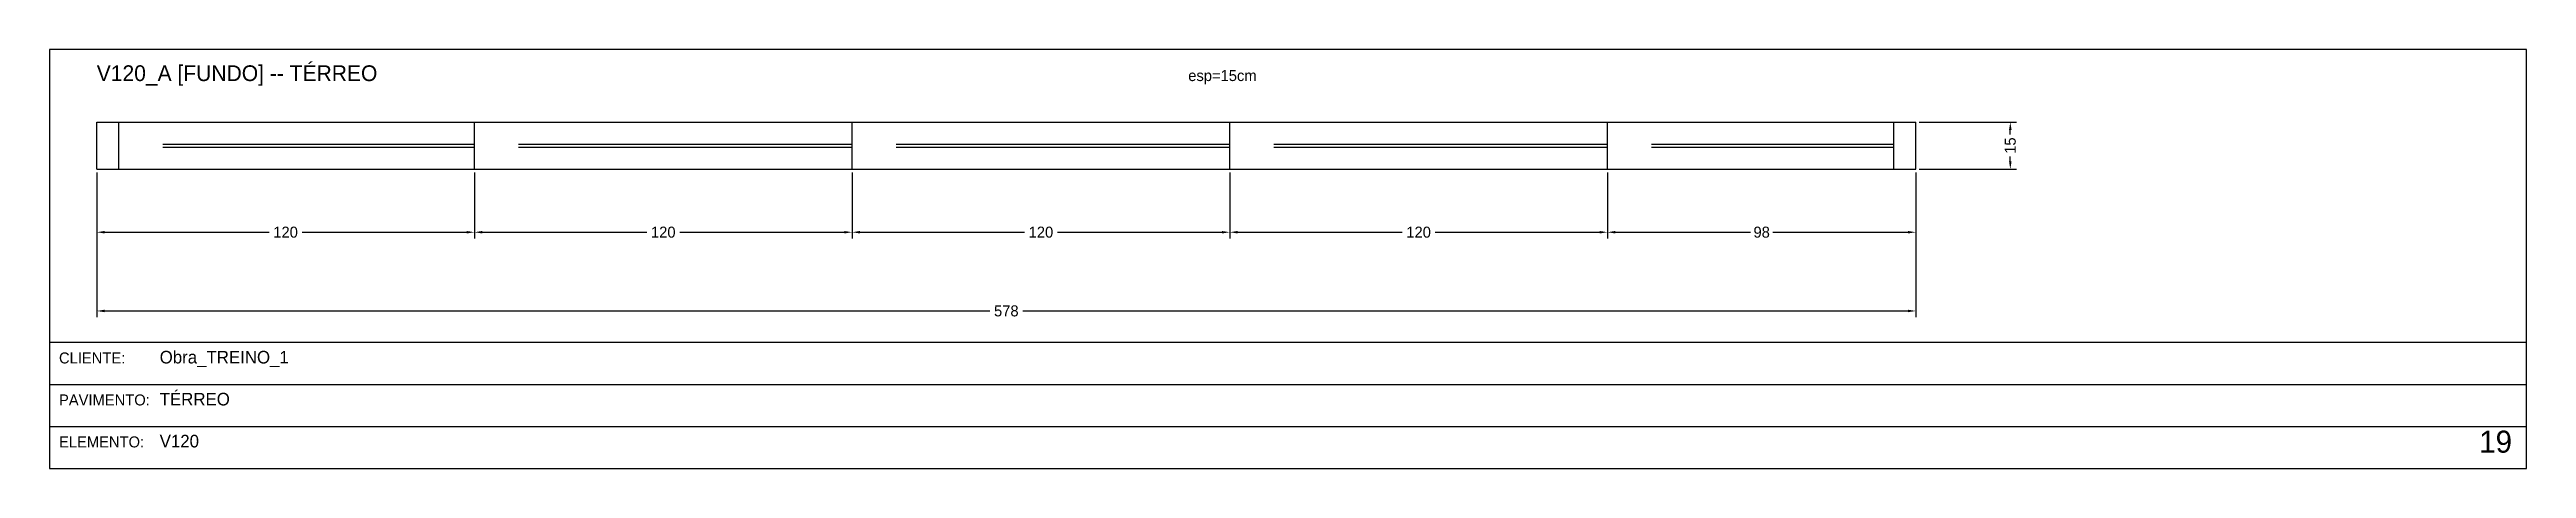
# Model space of a CAD drawing. Header units: metres. Extents: x 0 to 3208, y -1382 to -20.
# Drawn here: x 1614 to 2401, y -765 to -632 of the extents above; entities that cross this region are included whole.
import ezdxf

# ---------------------------------------------------------------- set-up
doc = ezdxf.new("R2010")
doc.units = ezdxf.units.M
for name, color, linetype in [('BORDA_CELULA', 9, 'Continuous'), ('CARIMBO', 9, 'Continuous'), ('COTA', 241, 'Continuous'), ('NOMENCLATURA', 7, 'Continuous'), ('Painéis', 200, 'Continuous'), ('SARR_2.2x7', 40, 'Continuous')]:
    doc.layers.add(name, color=color, linetype=linetype)
doc.dimstyles.new('COTA', dxfattribs={"dimtxt": 3.5, "dimasz": 2.5, "dimexe": 2, "dimexo": 1, "dimgap": 0.9, "dimtad": 1, "dimdec": 0, "dimrnd": 1, "dimcen": 2.5, "dimclrd": 4, "dimclre": 4, "dimclrt": 4, "dimazin": 3, "dimtfac": 1, "dimtmove": 0, "dimatfit": 3})

msp = doc.modelspace()

# ---------------------------------------------------------------- texts
at = {"layer": 'CARIMBO', "color": 9}
for s, p in [('CLIENTE:', (1617, -731.67)), ('PAVIMENTO:', (1617, -745)), ('ELEMENTO:', (1617, -758.33))]:
    msp.add_text(s, height=3.5, dxfattribs=at).set_placement(p)
at = {"layer": 'CARIMBO', "color": 2}
for s, p in [('Obra_TREINO_1', (1649, -731.67)), ('TÉRREO', (1649, -745)), ('V120', (1649, -758.33))]:
    msp.add_text(s, height=4, dxfattribs=at).set_placement(p)
at = {"layer": 'CARIMBO', "color": 3}
msp.add_text('19', height=7, dxfattribs=at).set_placement((2386, -760))
at = {"layer": 'COTA'}
msp.add_text('esp=15cm', height=3.5, dxfattribs=at).set_placement((1975.8, -642))
at = {"layer": 'NOMENCLATURA'}
msp.add_text('V120_A [FUNDO] -- TÉRREO', height=5, dxfattribs=at).set_placement((1629, -642))

# ---------------------------------------------------------------- blocks, each defined once
blk = doc.blocks.new('_CLOSEDFILLED')
at = {"color": 0, "linetype": 'BYBLOCK'}
blk.add_solid([(-1, 0.16), (0, 0), (-1, -0.16)], dxfattribs=at)
blk = doc.blocks.new('*D111')
at = {"color": 4}
for p, q in [((1629, -671), (1629, -692)), ((1749, -671), (1749, -692)), ((1631.5, -690), (1683.75, -690)), ((1694.25, -690), (1746.5, -690))]:
    blk.add_line(p, q, dxfattribs=at)
at = {"layer": 'Defpoints'}
for p in [(1629, -670), (1749, -670), (1629, -690)]:
    blk.add_point(p, dxfattribs=at)
at = {"layer": 'COTA', "color": 4, "xscale": 2.5, "yscale": 2.5, "rotation": 180}
blk.add_blockref('_CLOSEDFILLED', (1629, -690), dxfattribs=at)
at = {"layer": 'COTA', "color": 4, "xscale": 2.5, "yscale": 2.5}
blk.add_blockref('_CLOSEDFILLED', (1749, -690), dxfattribs=at)
at = {"layer": 'COTA', "color": 4, "insert": (1689, -690), "char_height": 3.5, "attachment_point": 5}
blk.add_mtext('120', dxfattribs=at)
blk = doc.blocks.new('*D112')
at = {"color": 4}
for p, q in [((1749, -671), (1749, -692)), ((1869, -671), (1869, -692)), ((1751.5, -690), (1803.75, -690)), ((1814.25, -690), (1866.5, -690))]:
    blk.add_line(p, q, dxfattribs=at)
at = {"layer": 'Defpoints'}
for p in [(1749, -670), (1869, -670), (1749, -690)]:
    blk.add_point(p, dxfattribs=at)
at = {"layer": 'COTA', "color": 4, "xscale": 2.5, "yscale": 2.5, "rotation": 180}
blk.add_blockref('_CLOSEDFILLED', (1749, -690), dxfattribs=at)
at = {"layer": 'COTA', "color": 4, "xscale": 2.5, "yscale": 2.5}
blk.add_blockref('_CLOSEDFILLED', (1869, -690), dxfattribs=at)
at = {"layer": 'COTA', "color": 4, "insert": (1809, -690), "char_height": 3.5, "attachment_point": 5}
blk.add_mtext('120', dxfattribs=at)
blk = doc.blocks.new('*D113')
at = {"color": 4}
for p, q in [((1869, -671), (1869, -692)), ((1989, -671), (1989, -692)), ((1871.5, -690), (1923.75, -690)), ((1934.25, -690), (1986.5, -690))]:
    blk.add_line(p, q, dxfattribs=at)
at = {"layer": 'Defpoints'}
for p in [(1869, -670), (1989, -670), (1869, -690)]:
    blk.add_point(p, dxfattribs=at)
at = {"layer": 'COTA', "color": 4, "xscale": 2.5, "yscale": 2.5, "rotation": 180}
blk.add_blockref('_CLOSEDFILLED', (1869, -690), dxfattribs=at)
at = {"layer": 'COTA', "color": 4, "xscale": 2.5, "yscale": 2.5}
blk.add_blockref('_CLOSEDFILLED', (1989, -690), dxfattribs=at)
at = {"layer": 'COTA', "color": 4, "insert": (1929, -690), "char_height": 3.5, "attachment_point": 5}
blk.add_mtext('120', dxfattribs=at)
blk = doc.blocks.new('*D114')
at = {"color": 4}
for p, q in [((1989, -671), (1989, -692)), ((2109, -671), (2109, -692)), ((1991.5, -690), (2043.75, -690)), ((2054.25, -690), (2106.5, -690))]:
    blk.add_line(p, q, dxfattribs=at)
at = {"layer": 'Defpoints'}
for p in [(1989, -670), (2109, -670), (1989, -690)]:
    blk.add_point(p, dxfattribs=at)
at = {"layer": 'COTA', "color": 4, "xscale": 2.5, "yscale": 2.5, "rotation": 180}
blk.add_blockref('_CLOSEDFILLED', (1989, -690), dxfattribs=at)
at = {"layer": 'COTA', "color": 4, "xscale": 2.5, "yscale": 2.5}
blk.add_blockref('_CLOSEDFILLED', (2109, -690), dxfattribs=at)
at = {"layer": 'COTA', "color": 4, "insert": (2049, -690), "char_height": 3.5, "attachment_point": 5}
blk.add_mtext('120', dxfattribs=at)
blk = doc.blocks.new('*D115')
at = {"color": 4}
for p, q in [((2109, -671), (2109, -692)), ((2207, -671), (2207, -692)), ((2111.5, -690), (2154.5, -690)), ((2161.5, -690), (2204.5, -690))]:
    blk.add_line(p, q, dxfattribs=at)
at = {"layer": 'Defpoints'}
for p in [(2109, -670), (2207, -670), (2109, -690)]:
    blk.add_point(p, dxfattribs=at)
at = {"layer": 'COTA', "color": 4, "xscale": 2.5, "yscale": 2.5, "rotation": 180}
blk.add_blockref('_CLOSEDFILLED', (2109, -690), dxfattribs=at)
at = {"layer": 'COTA', "color": 4, "xscale": 2.5, "yscale": 2.5}
blk.add_blockref('_CLOSEDFILLED', (2207, -690), dxfattribs=at)
at = {"layer": 'COTA', "color": 4, "insert": (2158, -690), "char_height": 3.5, "attachment_point": 5}
blk.add_mtext('98', dxfattribs=at)
blk = doc.blocks.new('*D116')
at = {"color": 4}
for p, q in [((1629, -671), (1629, -717)), ((2207, -671), (2207, -717)), ((1631.5, -715), (1912.75, -715)), ((1923.25, -715), (2204.5, -715))]:
    blk.add_line(p, q, dxfattribs=at)
at = {"layer": 'Defpoints'}
for p in [(1629, -670), (2207, -670), (1629, -715)]:
    blk.add_point(p, dxfattribs=at)
at = {"layer": 'COTA', "color": 4, "xscale": 2.5, "yscale": 2.5, "rotation": 180}
blk.add_blockref('_CLOSEDFILLED', (1629, -715), dxfattribs=at)
at = {"layer": 'COTA', "color": 4, "xscale": 2.5, "yscale": 2.5}
blk.add_blockref('_CLOSEDFILLED', (2207, -715), dxfattribs=at)
at = {"layer": 'COTA', "color": 4, "insert": (1918, -715), "char_height": 3.5, "attachment_point": 5}
blk.add_mtext('578', dxfattribs=at)
blk = doc.blocks.new('*D117')
at = {"color": 4}
for p, q in [((2208, -655), (2239, -655)), ((2237, -659), (2237, -657.5)), ((2237, -667.5), (2237, -666)), ((2208, -670), (2239, -670))]:
    blk.add_line(p, q, dxfattribs=at)
at = {"layer": 'Defpoints'}
for p in [(2207, -655), (2207, -670), (2237, -670)]:
    blk.add_point(p, dxfattribs=at)
at = {"layer": 'COTA', "color": 4, "xscale": 2.5, "yscale": 2.5}
for p, rotation in [((2237, -655), 90), ((2237, -670), 270)]:
    blk.add_blockref('_CLOSEDFILLED', p, dxfattribs=dict(at, rotation=rotation))
at = {"layer": 'COTA', "color": 4, "insert": (2237, -662.5), "char_height": 3.5, "attachment_point": 5, "rotation": 90}
blk.add_mtext('15', dxfattribs=at)

# ---------------------------------------------------------------- dimensions: what is measured, and where the dimension line sits
at = {"layer": 'COTA'}
dim = msp.add_linear_dim(base=(2237, -670), p1=(2207, -670), p2=(2207, -655), angle=90, dimstyle='COTA', dxfattribs=at)
dim.commit()
dim.dimension.update_dxf_attribs({"geometry": '*D117', "text_midpoint": (2237, -662.5)})
for base, p1, p2, picture, middle in [((1629, -690), (1629, -670), (1749, -670), '*D111', (1689, -690)), ((1629, -715), (1629, -670), (2207, -670), '*D116', (1918, -715)), ((1749, -690), (1749, -670), (1869, -670), '*D112', (1809, -690)), ((1869, -690), (1869, -670), (1989, -670), '*D113', (1929, -690)), ((1989, -690), (1989, -670), (2109, -670), '*D114', (2049, -690)), ((2109, -690), (2109, -670), (2207, -670), '*D115', (2158, -690))]:
    dim = msp.add_linear_dim(base=base, p1=p1, p2=p2, dimstyle='COTA', dxfattribs=at)
    dim.commit()
    dim.dimension.update_dxf_attribs({"geometry": picture, "text_midpoint": middle})

# ---------------------------------------------------------------- linework, layer by layer
at = {"layer": 'BORDA_CELULA'}
for points in [[(1614, -765), (2401, -765), (2401, -632), (1614, -632)], [(1614, -765), (2401, -765), (2401, -725), (1614, -725)]]:
    msp.add_lwpolyline(points, close=True, dxfattribs=at)
at = {"layer": 'CARIMBO'}
for p, q in [((1614, -738.33), (2401, -738.33)), ((1614, -751.67), (2401, -751.67)), ((1614, -765), (2401, -765))]:
    msp.add_line(p, q, dxfattribs=at)
at = {"layer": 'Painéis'}
for points in [[(1629, -670), (1629, -655)], [(1629, -655), (1749, -655)], [(1749, -655), (1869, -655)], [(1749, -670), (1749, -655)], [(1869, -655), (1989, -655)], [(1869, -670), (1869, -655)], [(1989, -655), (2109, -655)], [(1989, -670), (1989, -655)], [(2109, -655), (2207, -655)], [(2109, -670), (2109, -655)], [(2207, -670), (2207, -655)], [(1629, -670), (1749, -670)], [(1749, -670), (1869, -670)], [(1869, -670), (1989, -670)], [(1989, -670), (2109, -670)], [(2109, -670), (2207, -670)]]:
    msp.add_lwpolyline(points, dxfattribs=at)
at = {"layer": 'SARR_2.2x7'}
for points in [[(1636, -670), (1636, -655)], [(2200, -670), (2200, -655)], [(1650, -662), (1749, -662)], [(1650, -663), (1749, -663)], [(1763, -662), (1869, -662)], [(1763, -663), (1869, -663)], [(1883, -662), (1989, -662)], [(1883, -663), (1989, -663)], [(2003, -662), (2109, -662)], [(2003, -663), (2109, -663)], [(2123, -662), (2200, -662)], [(2123, -663), (2200, -663)]]:
    msp.add_lwpolyline(points, dxfattribs=at)

msp.set_redraw_order([(e.dxf.handle, doc.entitydb.next_handle()) for e in msp.query("TEXT MTEXT ATTDEF DIMENSION ARC_DIMENSION")])  # texts and dimensions are drawn at this point

doc.saveas('drawing.dxf')
